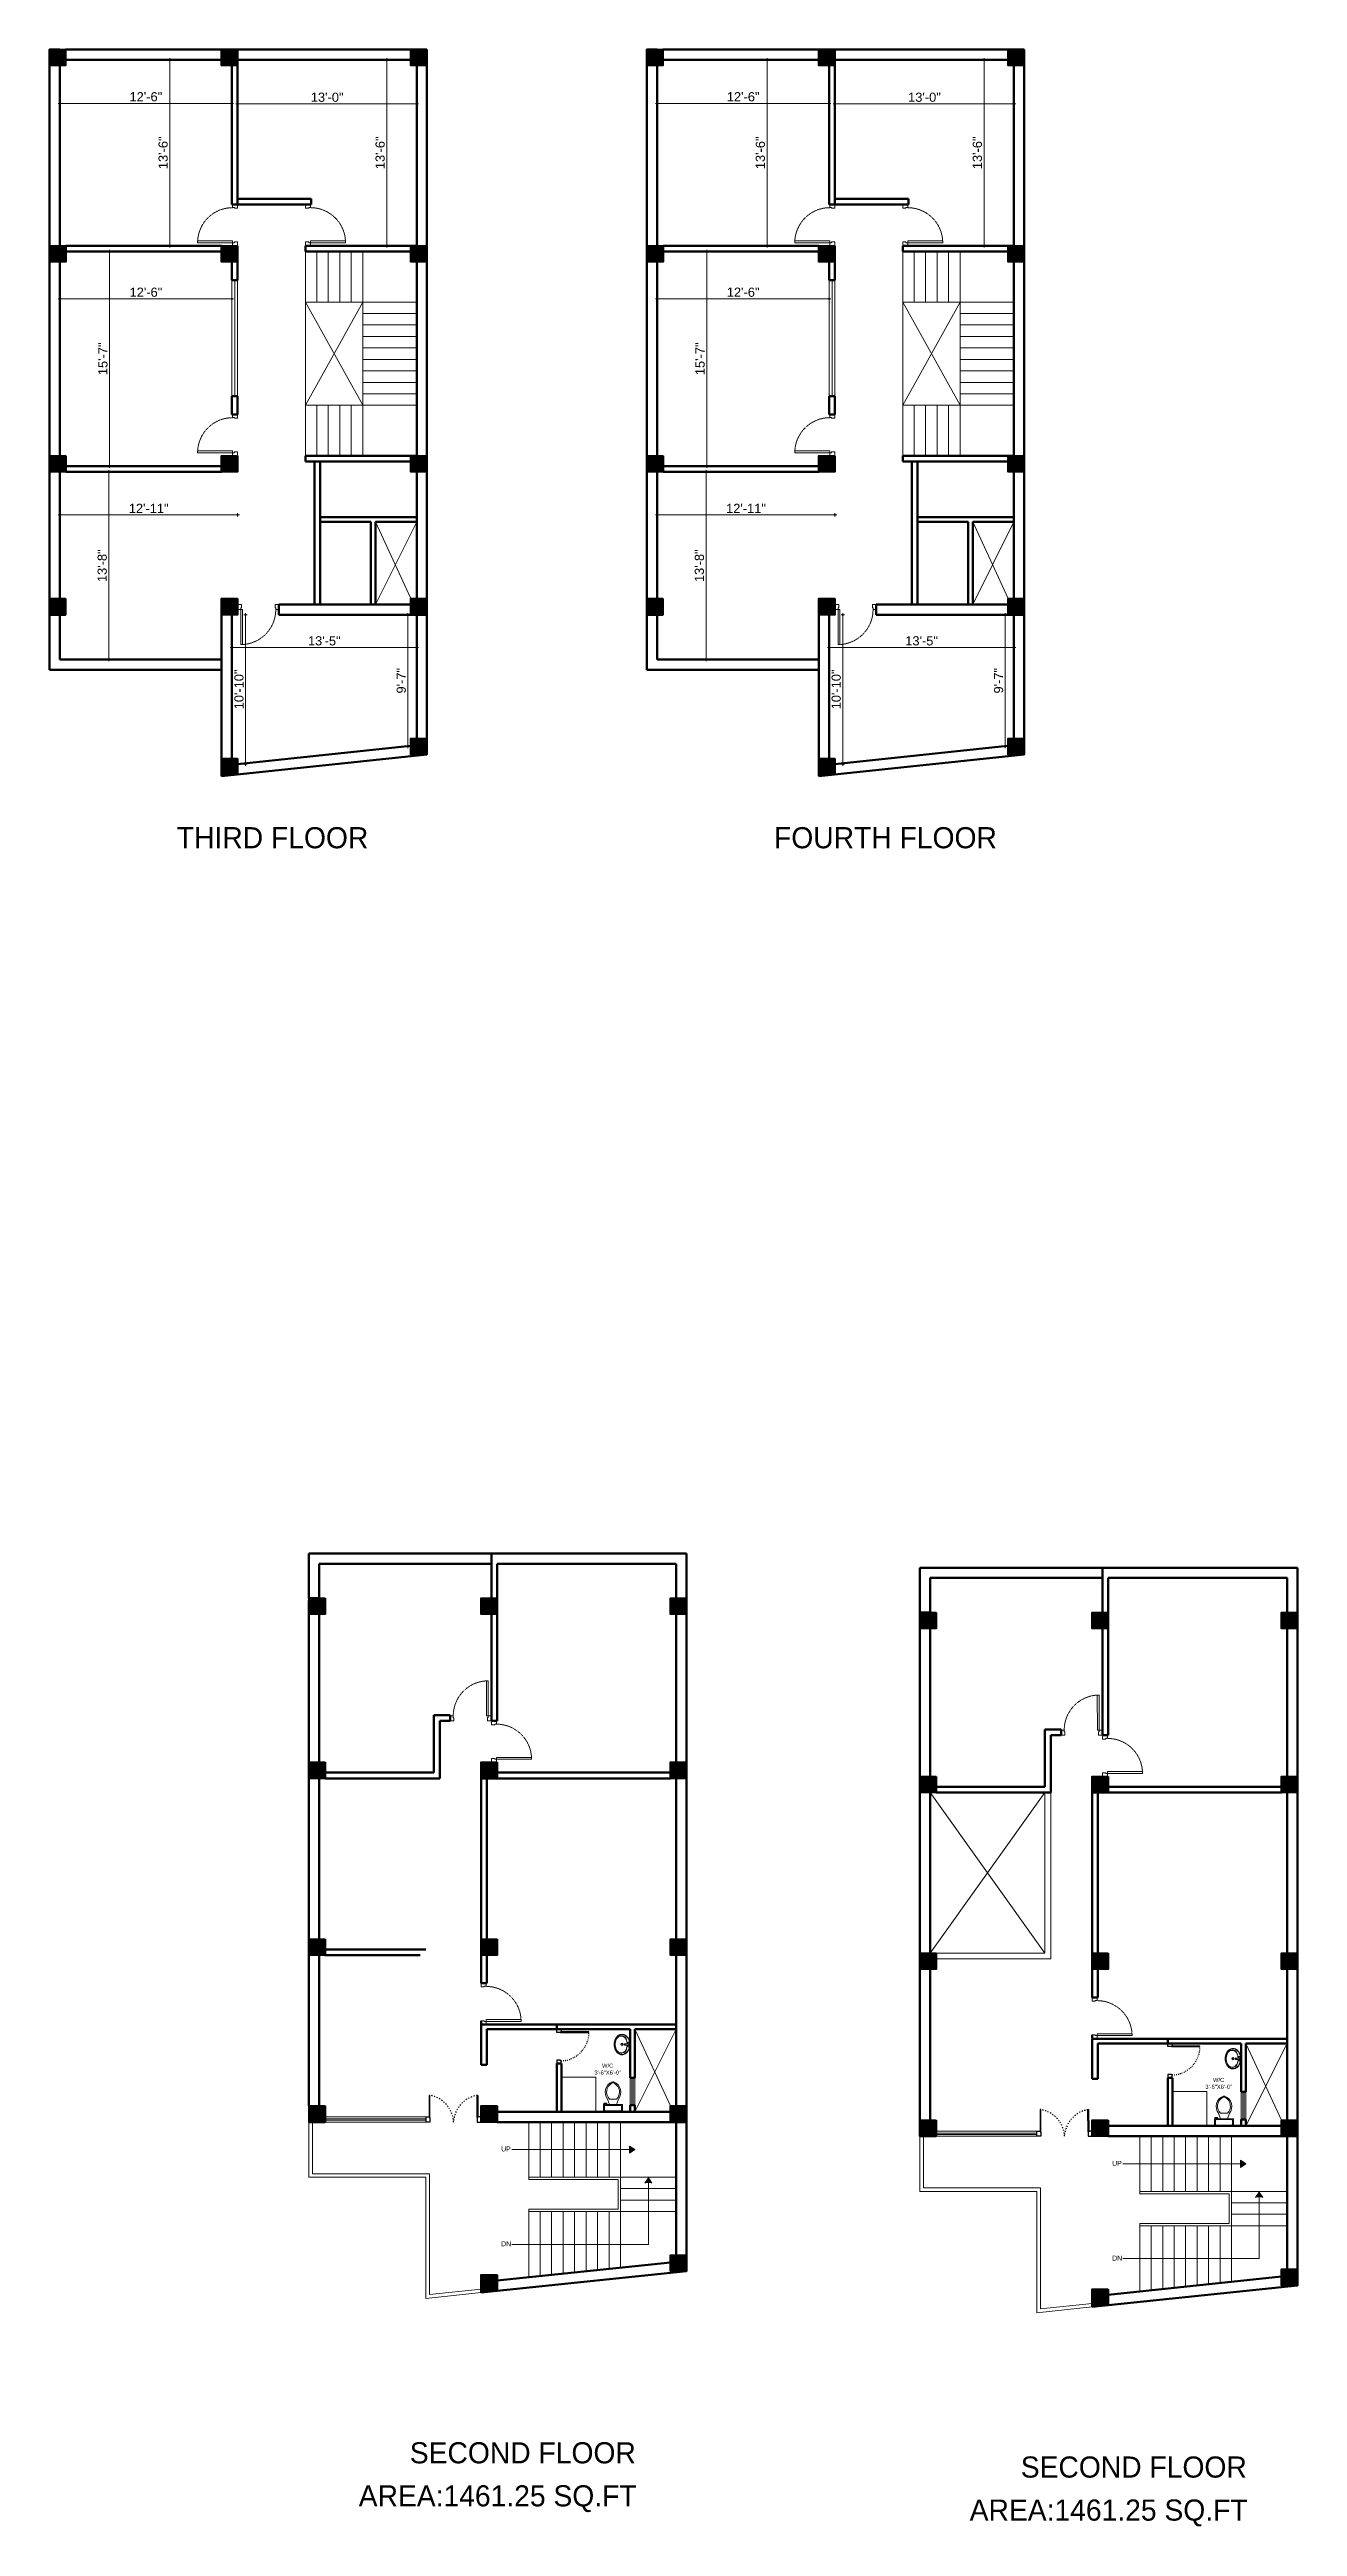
# Model space of a CAD drawing. Header units: inches. Extents: x -71 to 2682309, y -3332 to 801571.
# Drawn here: x 2655498 to 2656586, y 785900 to 788058 of the extents above; entities that cross this region are included whole.
import ezdxf

# ---------------------------------------------------------------- set-up
doc = ezdxf.new("R2010")
doc.units = ezdxf.units.IN
doc.header["$MEASUREMENT"] = 0
doc.header["$PDMODE"] = 99
doc.linetypes.add('ACAD_ISO02W100', pattern=[15, 12, -3])
doc.linetypes.add('ACAD_ISO03W100', pattern=[30, 12, -18])
for name, color, linetype, lineweight in [('1-Wall', 20, 'Continuous', 30), ('CONC. OUTLINE RA', 150, 'Continuous', 40), ('DIM RA', 4, 'Continuous', 15), ('door', 170, 'Continuous', 25), ('DOOR-WIN RA', 3, 'Continuous', 20), ('dw', 104, 'Continuous', 18), ('ELE1 RA', 1, 'Continuous', 30), ('FIXTURES', 23, 'Continuous', 9), ('Furniture', 22, 'Continuous', 13), ('HAT', 253, 'Continuous', 13), ('Hatch', 254, 'Continuous', 9), ('HATCH RA', 8, 'Continuous', 9), ('STAIR PLAN AND ELEV RA', 124, 'Continuous', 20), ('TEXT RA', 254, 'Continuous', 20), ('WALL RA', 42, 'Continuous', 50)]:
    doc.layers.add(name, color=color, linetype=linetype, lineweight=lineweight)
doc.layers.add('HACTH', color=7, linetype='Continuous')
doc.styles.add('DIM 8', font='arial.ttf', dxfattribs={"height": 8})
doc.styles.add('RA 50 new', font='GOTHIC.TTF', dxfattribs={"height": 100})
doc.styles.get("Standard").update_dxf_attribs({"font": 'arial.ttf'})
doc.dimstyles.new('Copy of DIM 8', dxfattribs={"dimtxt": 8, "dimasz": 1, "dimexe": 6, "dimexo": 18, "dimgap": 1.6875, "dimtad": 1, "dimdec": 0, "dimzin": 3, "dimdsep": 46, "dimlunit": 4, "dimtxsty": 'DIM 8', "dimblk": 'dot 2', "dimcen": 0.09375, "dimse1": 1, "dimse2": 1, "dimclrd": 1, "dimclre": 1, "dimclrt": 256, "dimadec": 0, "dimazin": 0, "dimtfac": 0.75, "dimtdec": 0, "dimtix": 1, "dimtmove": 1, "dimatfit": 3, "dimldrblk": 'DOT', "dimfxl": 1, "dimtolj": 1, "dimtzin": 0, "dimlwd": 9, "dimlwe": 9, "dimarcsym": 0})

msp = doc.modelspace()

# ---------------------------------------------------------------- texts
at = {"layer": 'TEXT RA'}
for s, p in [('UP', (2655891.9, 786226.7)), ('UP', (2656424.4, 786214.2)), ('DN', (2655891.9, 786144.1)), ('DN', (2656424.4, 786131.6))]:
    msp.add_text(s, height=4.31, dxfattribs=at).set_placement(p)
at = {"layer": 'TEXT RA', "char_height": 18.41, "attachment_point": 1, "style": 'RA 50 new'}
for s, width, insert in [('THIRD FLOOR ', 347.778, (2655609.3, 787380.7)), ('FOURTH FLOOR ', 347.778, (2656129.7, 787380.7)), ('SECOND FLOOR ', 347.778, (2655812.3, 785973.3)), ('SECOND FLOOR ', 347.778, (2656344.7, 785960.9)), ('AREA:1461.25 SQ.FT ', 372.503, (2655767.8, 785935.8)), ('AREA:1461.25 SQ.FT ', 372.503, (2656300.2, 785923.4))]:
    msp.add_mtext_dynamic_manual_height_columns(s, width=width, gutter_width=0.523, heights=[0], dxfattribs=dict(at, insert=insert))
at = {"layer": 'TEXT RA', "char_height": 3.584, "attachment_point": 1}
for insert in [(2655968.7, 786303.2), (2656501.1, 786290.8)]:
    msp.add_mtext_dynamic_manual_height_columns('\\pi11.16678;W/C \\P\\pi4.48614;3\'-6"X6\'-0"', width=31.807, gutter_width=17.9, heights=[0], dxfattribs=dict(at, insert=insert))

# ---------------------------------------------------------------- blocks, each defined once
blk = doc.blocks.new('COLUMN')
at = {"layer": 'HACTH', "lineweight": 30, "transparency": 33554541}
h = blk.add_hatch(color=256, dxfattribs=at)
h.dxf.hatch_style = 1
h.paths.add_polyline_path([(2659104.2, 784576.4), (2659090.2, 784576.4), (2659090.2, 784562.4), (2659104.2, 784562.4)])
at = {"layer": 'CONC. OUTLINE RA'}
blk.add_lwpolyline([(2659090.2, 784576.4), (2659104.2, 784576.4), (2659104.2, 784562.4), (2659090.2, 784562.4)], close=True, dxfattribs=at)
blk = doc.blocks.new('A$C4D517B0C')
at = {"layer": 'Furniture'}
for points in [[(-4.3, 4.4), (-2.7, 4.4), (-2.7, 34.9), (-4.3, 34.9)], [(-36, 4), (-35.6, 4), (-35.6, 4.4), (-33.3, 4.4), (-33.3, 2.8), (-32.7, 2.8), (-32.7, 0), (-35.6, 0), (-35.6, 0.4), (-36, 0.4)], [(-3.3, 2.8), (-2.7, 2.8), (-2.7, 4.4), (-0.4, 4.4), (-0.4, 4), (0, 4), (0, 0.4), (-0.4, 0.4), (-0.4, 0), (-3.3, 0)]]:
    blk.add_lwpolyline(points, close=True, dxfattribs=at)
at = {"layer": 'Hatch', "linetype": 'ACAD_ISO03W100', "ltscale": 0.001}
blk.add_arc((-2.7, 4.4), 30.5, 92.9881, 180, dxfattribs=at)
blk = doc.blocks.new('dot1')
at = {"layer": 'Hatch'}
h = blk.add_hatch(color=256, dxfattribs=at)
edge = h.paths.add_edge_path()
edge.add_arc((0, 0), 1, 0, 360)
for p, q in [((3, 0), (-3, 0)), ((0, 3), (0, -3))]:
    blk.add_line(p, q, dxfattribs=at)
blk.add_circle((0, 0), 1, dxfattribs=at)
blk = doc.blocks.new('dot 2')
at = {"layer": 'Hatch', "xscale": 0.5, "yscale": 0.5, "zscale": 0.5}
blk.add_blockref('dot1', (0, 0), dxfattribs=at)
blk = doc.blocks.new('*D15')
at = {"layer": 'Defpoints', "color": 0, "transparency": 16777216}
for p in [(2655507.4, 788044.3), (2655657.3, 788044.3), (2655507.4, 788011.3)]:
    blk.add_point(p, dxfattribs=at)
at = {"layer": 'HATCH RA', "color": 1, "lineweight": 9, "transparency": 16777216}
blk.add_line((2655656.3, 788011.3), (2655508.4, 788011.3), dxfattribs=at)
at = {"layer": 'HATCH RA', "color": 1, "lineweight": 9, "transparency": 16777216, "rotation": 180}
blk.add_blockref('dot 2', (2655507.4, 788011.3), dxfattribs=at)
at = {"layer": 'HATCH RA', "color": 1, "lineweight": 9, "transparency": 16777216}
blk.add_blockref('dot 2', (2655657.3, 788011.3), dxfattribs=at)
at = {"layer": 'HATCH RA', "transparency": 16777216, "insert": (2655582.3, 788017.1), "char_height": 8, "attachment_point": 5, "style": 'DIM 8'}
blk.add_mtext('\\A1;12\'-6"', dxfattribs=at)
blk = doc.blocks.new('_Dot')
at = {"color": 0, "linetype": 'ByBlock', "lineweight": -2}
blk.add_line((-0.5, 0), (-1, 0), dxfattribs=at)
at = {"color": 0, "linetype": 'ByBlock', "const_width": 0.5}
blk.add_lwpolyline([(-0.25, 0, 1), (0.25, 0, 1)], format="xyb", close=True, dxfattribs=at)
blk = doc.blocks.new('*D16')
at = {"layer": 'Defpoints', "color": 0, "transparency": 16777216}
for p in [(2655648.3, 788049.3), (2655603.2, 787887.3), (2655648.3, 787887.3)]:
    blk.add_point(p, dxfattribs=at)
at = {"layer": 'HATCH RA', "color": 1, "lineweight": 9, "transparency": 16777216}
blk.add_line((2655603.2, 788048.3), (2655603.2, 787888.3), dxfattribs=at)
for p, rotation in [((2655603.2, 788049.3), 90), ((2655603.2, 787887.3), 270)]:
    blk.add_blockref('dot 2', p, dxfattribs=dict(at, rotation=rotation))
at = {"layer": 'HATCH RA', "transparency": 16777216, "insert": (2655597.4, 787968.3), "char_height": 8, "attachment_point": 5, "rotation": 90, "style": 'DIM 8'}
blk.add_mtext('\\A1;13\'-6"', dxfattribs=at)
blk = doc.blocks.new('*D17')
at = {"layer": 'Defpoints', "color": 0, "transparency": 16777216}
for p in [(2655662.3, 788044.3), (2655818.3, 788044.3), (2655662.3, 788010.9)]:
    blk.add_point(p, dxfattribs=at)
at = {"layer": 'HATCH RA', "color": 1, "lineweight": 9, "transparency": 16777216}
blk.add_line((2655817.3, 788010.9), (2655663.3, 788010.9), dxfattribs=at)
at = {"layer": 'HATCH RA', "color": 1, "lineweight": 9, "transparency": 16777216, "rotation": 180}
blk.add_blockref('dot 2', (2655662.3, 788010.9), dxfattribs=at)
at = {"layer": 'HATCH RA', "color": 1, "lineweight": 9, "transparency": 16777216}
blk.add_blockref('dot 2', (2655818.3, 788010.9), dxfattribs=at)
at = {"layer": 'HATCH RA', "transparency": 16777216, "insert": (2655740.3, 788016.7), "char_height": 8, "attachment_point": 5, "style": 'DIM 8'}
blk.add_mtext('\\A1;13\'-0"', dxfattribs=at)
blk = doc.blocks.new('*D18')
at = {"layer": 'Defpoints', "color": 0, "transparency": 16777216}
for p in [(2655813.3, 788049.3), (2655792.3, 787887.3), (2655813.3, 787887.3)]:
    blk.add_point(p, dxfattribs=at)
at = {"layer": 'HATCH RA', "color": 1, "lineweight": 9, "transparency": 16777216}
blk.add_line((2655792.3, 788048.3), (2655792.3, 787888.3), dxfattribs=at)
for p, rotation in [((2655792.3, 788049.3), 90), ((2655792.3, 787887.3), 270)]:
    blk.add_blockref('dot 2', p, dxfattribs=dict(at, rotation=rotation))
at = {"layer": 'HATCH RA', "transparency": 16777216, "insert": (2655786.5, 787968.3), "char_height": 8, "attachment_point": 5, "rotation": 90, "style": 'DIM 8'}
blk.add_mtext('\\A1;13\'-6"', dxfattribs=at)
blk = doc.blocks.new('*D20')
at = {"layer": 'Defpoints', "color": 0, "transparency": 16777216}
for p in [(2655512.6, 787882.3), (2655512.7, 787695.3), (2655550.6, 787695.3)]:
    blk.add_point(p, dxfattribs=at)
at = {"layer": 'HATCH RA', "color": 1, "lineweight": 9, "transparency": 16777216}
blk.add_line((2655550.6, 787881.3), (2655550.6, 787696.3), dxfattribs=at)
for p, rotation in [((2655550.6, 787882.3), 90), ((2655550.6, 787695.3), 270)]:
    blk.add_blockref('dot 2', p, dxfattribs=dict(at, rotation=rotation))
at = {"layer": 'HATCH RA', "transparency": 16777216, "insert": (2655544.9, 787788.8), "char_height": 8, "attachment_point": 5, "rotation": 90, "style": 'DIM 8'}
blk.add_mtext('\\A1;15\'-7"', dxfattribs=at)
blk = doc.blocks.new('*D21')
at = {"layer": 'Defpoints', "color": 0, "transparency": 16777216}
for p in [(2655507.4, 787690.3), (2655662.3, 787690.3), (2655507.4, 787652.8)]:
    blk.add_point(p, dxfattribs=at)
at = {"layer": 'HATCH RA', "color": 1, "lineweight": 9, "transparency": 16777216}
blk.add_line((2655661.3, 787652.8), (2655508.4, 787652.8), dxfattribs=at)
at = {"layer": 'HATCH RA', "color": 1, "lineweight": 9, "transparency": 16777216, "rotation": 180}
blk.add_blockref('dot 2', (2655507.4, 787652.8), dxfattribs=at)
at = {"layer": 'HATCH RA', "color": 1, "lineweight": 9, "transparency": 16777216}
blk.add_blockref('dot 2', (2655662.3, 787652.8), dxfattribs=at)
at = {"layer": 'HATCH RA', "transparency": 16777216, "insert": (2655584.8, 787658.5), "char_height": 8, "attachment_point": 5, "style": 'DIM 8'}
blk.add_mtext('\\A1;12\'-11"', dxfattribs=at)
blk = doc.blocks.new('*D22')
at = {"layer": 'Defpoints', "color": 0, "transparency": 16777216}
for p in [(2655512.7, 787690.3), (2655512.7, 787526.8), (2655550.1, 787526.8)]:
    blk.add_point(p, dxfattribs=at)
at = {"layer": 'HATCH RA', "color": 1, "lineweight": 9, "transparency": 16777216}
blk.add_line((2655550.1, 787689.3), (2655550.1, 787527.8), dxfattribs=at)
for p, rotation in [((2655550.1, 787690.3), 90), ((2655550.1, 787526.8), 270)]:
    blk.add_blockref('dot 2', p, dxfattribs=dict(at, rotation=rotation))
at = {"layer": 'HATCH RA', "transparency": 16777216, "insert": (2655544.3, 787608.5), "char_height": 8, "attachment_point": 5, "rotation": 90, "style": 'DIM 8'}
blk.add_mtext('\\A1;13\'-8"', dxfattribs=at)
blk = doc.blocks.new('*D23')
at = {"layer": 'Defpoints', "color": 0, "transparency": 16777216}
for p in [(2655657.3, 787565.8), (2655818.3, 787565.8), (2655818.3, 787537.2)]:
    blk.add_point(p, dxfattribs=at)
at = {"layer": 'HATCH RA', "color": 1, "lineweight": 9, "transparency": 16777216}
blk.add_line((2655658.3, 787537.2), (2655817.3, 787537.2), dxfattribs=at)
at = {"layer": 'HATCH RA', "color": 1, "lineweight": 9, "transparency": 16777216, "rotation": 180}
blk.add_blockref('dot 2', (2655657.3, 787537.2), dxfattribs=at)
at = {"layer": 'HATCH RA', "color": 1, "lineweight": 9, "transparency": 16777216}
blk.add_blockref('dot 2', (2655818.3, 787537.2), dxfattribs=at)
at = {"layer": 'HATCH RA', "transparency": 16777216, "insert": (2655737.8, 787543), "char_height": 8, "attachment_point": 5, "style": 'DIM 8'}
blk.add_mtext('\\A1;13\'-5"', dxfattribs=at)
blk = doc.blocks.new('*D24')
at = {"layer": 'Defpoints', "color": 0, "transparency": 16777216}
for p in [(2655813.3, 787565.8), (2655810.7, 787450.9), (2655813.3, 787450.9)]:
    blk.add_point(p, dxfattribs=at)
at = {"layer": 'HATCH RA', "color": 1, "lineweight": 9, "transparency": 16777216}
blk.add_line((2655810.7, 787564.8), (2655810.7, 787451.9), dxfattribs=at)
for p, rotation in [((2655810.7, 787565.8), 90), ((2655810.7, 787450.9), 270)]:
    blk.add_blockref('dot 2', p, dxfattribs=dict(at, rotation=rotation))
at = {"layer": 'HATCH RA', "transparency": 16777216, "insert": (2655804.9, 787508.3), "char_height": 8, "attachment_point": 5, "rotation": 90, "style": 'DIM 8'}
blk.add_mtext('\\A1;9\'-7"', dxfattribs=at)
blk = doc.blocks.new('*D25')
at = {"layer": 'Defpoints', "color": 0, "transparency": 16777216}
for p in [(2655657.3, 787565.8), (2655662.3, 787435.6), (2655669.2, 787435.6)]:
    blk.add_point(p, dxfattribs=at)
at = {"layer": 'HATCH RA', "color": 1, "lineweight": 9, "transparency": 16777216}
blk.add_line((2655669.2, 787564.8), (2655669.2, 787436.6), dxfattribs=at)
for p, rotation in [((2655669.2, 787565.8), 90), ((2655669.2, 787435.6), 270)]:
    blk.add_blockref('dot 2', p, dxfattribs=dict(at, rotation=rotation))
at = {"layer": 'HATCH RA', "transparency": 16777216, "insert": (2655663.5, 787500.7), "char_height": 8, "attachment_point": 5, "rotation": 90, "style": 'DIM 8'}
blk.add_mtext('\\A1;10\'-10"', dxfattribs=at)
blk = doc.blocks.new('*D26')
at = {"layer": 'Defpoints', "color": 0, "transparency": 16777216}
for p in [(2656027.8, 788044.3), (2656177.8, 788044.3), (2656027.8, 788011.3)]:
    blk.add_point(p, dxfattribs=at)
at = {"layer": 'HATCH RA', "color": 1, "lineweight": 9, "transparency": 16777216}
blk.add_line((2656176.8, 788011.3), (2656028.8, 788011.3), dxfattribs=at)
at = {"layer": 'HATCH RA', "color": 1, "lineweight": 9, "transparency": 16777216, "rotation": 180}
blk.add_blockref('dot 2', (2656027.8, 788011.3), dxfattribs=at)
at = {"layer": 'HATCH RA', "color": 1, "lineweight": 9, "transparency": 16777216}
blk.add_blockref('dot 2', (2656177.8, 788011.3), dxfattribs=at)
at = {"layer": 'HATCH RA', "transparency": 16777216, "insert": (2656102.8, 788017.1), "char_height": 8, "attachment_point": 5, "style": 'DIM 8'}
blk.add_mtext('\\A1;12\'-6"', dxfattribs=at)
blk = doc.blocks.new('*D27')
at = {"layer": 'Defpoints', "color": 0, "transparency": 16777216}
for p in [(2656168.8, 788049.3), (2656123.6, 787887.3), (2656168.8, 787887.3)]:
    blk.add_point(p, dxfattribs=at)
at = {"layer": 'HATCH RA', "color": 1, "lineweight": 9, "transparency": 16777216}
blk.add_line((2656123.6, 788048.3), (2656123.6, 787888.3), dxfattribs=at)
for p, rotation in [((2656123.6, 788049.3), 90), ((2656123.6, 787887.3), 270)]:
    blk.add_blockref('dot 2', p, dxfattribs=dict(at, rotation=rotation))
at = {"layer": 'HATCH RA', "transparency": 16777216, "insert": (2656117.8, 787968.3), "char_height": 8, "attachment_point": 5, "rotation": 90, "style": 'DIM 8'}
blk.add_mtext('\\A1;13\'-6"', dxfattribs=at)
blk = doc.blocks.new('*D28')
at = {"layer": 'Defpoints', "color": 0, "transparency": 16777216}
for p in [(2656182.8, 788044.3), (2656338.8, 788044.3), (2656182.8, 788010.9)]:
    blk.add_point(p, dxfattribs=at)
at = {"layer": 'HATCH RA', "color": 1, "lineweight": 9, "transparency": 16777216}
blk.add_line((2656337.8, 788010.9), (2656183.8, 788010.9), dxfattribs=at)
at = {"layer": 'HATCH RA', "color": 1, "lineweight": 9, "transparency": 16777216, "rotation": 180}
blk.add_blockref('dot 2', (2656182.8, 788010.9), dxfattribs=at)
at = {"layer": 'HATCH RA', "color": 1, "lineweight": 9, "transparency": 16777216}
blk.add_blockref('dot 2', (2656338.8, 788010.9), dxfattribs=at)
at = {"layer": 'HATCH RA', "transparency": 16777216, "insert": (2656260.8, 788016.7), "char_height": 8, "attachment_point": 5, "style": 'DIM 8'}
blk.add_mtext('\\A1;13\'-0"', dxfattribs=at)
blk = doc.blocks.new('*D29')
at = {"layer": 'Defpoints', "color": 0, "transparency": 16777216}
for p in [(2656333.8, 788049.3), (2656312.7, 787887.3), (2656333.8, 787887.3)]:
    blk.add_point(p, dxfattribs=at)
at = {"layer": 'HATCH RA', "color": 1, "lineweight": 9, "transparency": 16777216}
blk.add_line((2656312.7, 788048.3), (2656312.7, 787888.3), dxfattribs=at)
for p, rotation in [((2656312.7, 788049.3), 90), ((2656312.7, 787887.3), 270)]:
    blk.add_blockref('dot 2', p, dxfattribs=dict(at, rotation=rotation))
at = {"layer": 'HATCH RA', "transparency": 16777216, "insert": (2656306.9, 787968.3), "char_height": 8, "attachment_point": 5, "rotation": 90, "style": 'DIM 8'}
blk.add_mtext('\\A1;13\'-6"', dxfattribs=at)
blk = doc.blocks.new('*D31')
at = {"layer": 'Defpoints', "color": 0, "transparency": 16777216}
for p in [(2656033, 787882.3), (2656033.2, 787695.3), (2656071.1, 787695.3)]:
    blk.add_point(p, dxfattribs=at)
at = {"layer": 'HATCH RA', "color": 1, "lineweight": 9, "transparency": 16777216}
blk.add_line((2656071.1, 787881.3), (2656071.1, 787696.3), dxfattribs=at)
for p, rotation in [((2656071.1, 787882.3), 90), ((2656071.1, 787695.3), 270)]:
    blk.add_blockref('dot 2', p, dxfattribs=dict(at, rotation=rotation))
at = {"layer": 'HATCH RA', "transparency": 16777216, "insert": (2656065.3, 787788.8), "char_height": 8, "attachment_point": 5, "rotation": 90, "style": 'DIM 8'}
blk.add_mtext('\\A1;15\'-7"', dxfattribs=at)
blk = doc.blocks.new('*D32')
at = {"layer": 'Defpoints', "color": 0, "transparency": 16777216}
for p in [(2656027.8, 787690.3), (2656182.8, 787690.3), (2656027.8, 787652.8)]:
    blk.add_point(p, dxfattribs=at)
at = {"layer": 'HATCH RA', "color": 1, "lineweight": 9, "transparency": 16777216}
blk.add_line((2656181.8, 787652.8), (2656028.8, 787652.8), dxfattribs=at)
at = {"layer": 'HATCH RA', "color": 1, "lineweight": 9, "transparency": 16777216, "rotation": 180}
blk.add_blockref('dot 2', (2656027.8, 787652.8), dxfattribs=at)
at = {"layer": 'HATCH RA', "color": 1, "lineweight": 9, "transparency": 16777216}
blk.add_blockref('dot 2', (2656182.8, 787652.8), dxfattribs=at)
at = {"layer": 'HATCH RA', "transparency": 16777216, "insert": (2656105.3, 787658.5), "char_height": 8, "attachment_point": 5, "style": 'DIM 8'}
blk.add_mtext('\\A1;12\'-11"', dxfattribs=at)
blk = doc.blocks.new('*D33')
at = {"layer": 'Defpoints', "color": 0, "transparency": 16777216}
for p in [(2656033.2, 787690.3), (2656033.2, 787526.8), (2656070.5, 787526.8)]:
    blk.add_point(p, dxfattribs=at)
at = {"layer": 'HATCH RA', "color": 1, "lineweight": 9, "transparency": 16777216}
blk.add_line((2656070.5, 787689.3), (2656070.5, 787527.8), dxfattribs=at)
for p, rotation in [((2656070.5, 787690.3), 90), ((2656070.5, 787526.8), 270)]:
    blk.add_blockref('dot 2', p, dxfattribs=dict(at, rotation=rotation))
at = {"layer": 'HATCH RA', "transparency": 16777216, "insert": (2656064.7, 787608.5), "char_height": 8, "attachment_point": 5, "rotation": 90, "style": 'DIM 8'}
blk.add_mtext('\\A1;13\'-8"', dxfattribs=at)
blk = doc.blocks.new('*D34')
at = {"layer": 'Defpoints', "color": 0, "transparency": 16777216}
for p in [(2656177.8, 787565.8), (2656338.8, 787565.8), (2656338.8, 787537.2)]:
    blk.add_point(p, dxfattribs=at)
at = {"layer": 'HATCH RA', "color": 1, "lineweight": 9, "transparency": 16777216}
blk.add_line((2656178.8, 787537.2), (2656337.8, 787537.2), dxfattribs=at)
at = {"layer": 'HATCH RA', "color": 1, "lineweight": 9, "transparency": 16777216, "rotation": 180}
blk.add_blockref('dot 2', (2656177.8, 787537.2), dxfattribs=at)
at = {"layer": 'HATCH RA', "color": 1, "lineweight": 9, "transparency": 16777216}
blk.add_blockref('dot 2', (2656338.8, 787537.2), dxfattribs=at)
at = {"layer": 'HATCH RA', "transparency": 16777216, "insert": (2656258.3, 787543), "char_height": 8, "attachment_point": 5, "style": 'DIM 8'}
blk.add_mtext('\\A1;13\'-5"', dxfattribs=at)
blk = doc.blocks.new('*D35')
at = {"layer": 'Defpoints', "color": 0, "transparency": 16777216}
for p in [(2656333.8, 787565.8), (2656331.2, 787450.9), (2656333.8, 787450.9)]:
    blk.add_point(p, dxfattribs=at)
at = {"layer": 'HATCH RA', "color": 1, "lineweight": 9, "transparency": 16777216}
blk.add_line((2656331.2, 787564.8), (2656331.2, 787451.9), dxfattribs=at)
for p, rotation in [((2656331.2, 787565.8), 90), ((2656331.2, 787450.9), 270)]:
    blk.add_blockref('dot 2', p, dxfattribs=dict(at, rotation=rotation))
at = {"layer": 'HATCH RA', "transparency": 16777216, "insert": (2656325.4, 787508.3), "char_height": 8, "attachment_point": 5, "rotation": 90, "style": 'DIM 8'}
blk.add_mtext('\\A1;9\'-7"', dxfattribs=at)
blk = doc.blocks.new('*D36')
at = {"layer": 'Defpoints', "color": 0, "transparency": 16777216}
for p in [(2656177.8, 787565.8), (2656182.8, 787435.6), (2656189.7, 787435.6)]:
    blk.add_point(p, dxfattribs=at)
at = {"layer": 'HATCH RA', "color": 1, "lineweight": 9, "transparency": 16777216}
blk.add_line((2656189.7, 787564.8), (2656189.7, 787436.6), dxfattribs=at)
for p, rotation in [((2656189.7, 787565.8), 90), ((2656189.7, 787435.6), 270)]:
    blk.add_blockref('dot 2', p, dxfattribs=dict(at, rotation=rotation))
at = {"layer": 'HATCH RA', "transparency": 16777216, "insert": (2656183.9, 787500.7), "char_height": 8, "attachment_point": 5, "rotation": 90, "style": 'DIM 8'}
blk.add_mtext('\\A1;10\'-10"', dxfattribs=at)
blk = doc.blocks.new('asdadas')
at = {"layer": 'door'}
for points in [[(-15507.3, 29030.6), (-15507.3, 29047.4), (-15507.8, 29047.4), (-15507.8, 29031.1)], [(-15471.3, 29030.6), (-15471.4, 29047.4), (-15470.9, 29047.4), (-15470.8, 29031.1)]]:
    blk.add_lwpolyline(points, dxfattribs=at)
for points in [[(-15510.3, 29027.1), (-15510.3, 29031.1), (-15507.8, 29031.1), (-15507.8, 29030.6), (-15507.3, 29030.6), (-15507.3, 29027.1)], [(-15468.3, 29027.1), (-15468.3, 29031.1), (-15470.8, 29031.1), (-15470.8, 29030.6), (-15471.3, 29030.6), (-15471.3, 29027.1)]]:
    blk.add_lwpolyline(points, close=True, dxfattribs=at)
at = {"layer": 'door', "linetype": 'ACAD_ISO03W100', "ltscale": 0.07}
for centre, start, end in [((-15511.1, 29026), 2.8678, 80.0616), ((-15467.6, 29026), 99.9384, 177.1322)]:
    blk.add_arc(centre, 21.8, start, end, dxfattribs=at)
blk = doc.blocks.new('d3')
at = {"layer": 'door'}
for p, q in [((2650907.8, 787542.3), (2650907.2, 787542.3)), ((2650907.2, 787542.3), (2650907.2, 787513.2)), ((2650907.8, 787512.6), (2650907.8, 787542.3)), ((2650904.4, 787508.6), (2650904.4, 787513.2)), ((2650904.4, 787513.2), (2650907.2, 787513.2)), ((2650907.2, 787513.2), (2650907.2, 787512.6)), ((2650907.2, 787512.6), (2650907.8, 787512.6)), ((2650907.8, 787512.6), (2650907.8, 787508.6)), ((2650937.5, 787512.6), (2650937, 787512.6)), ((2650937, 787512.6), (2650937, 787508.6)), ((2650940.4, 787513.2), (2650937.5, 787513.2)), ((2650937.5, 787513.2), (2650937.5, 787512.6)), ((2650940.4, 787508.6), (2650940.4, 787513.2)), ((2650907.8, 787508.6), (2650904.4, 787508.6)), ((2650937, 787508.6), (2650940.4, 787508.6))]:
    blk.add_line(p, q, dxfattribs=at)
at = {"layer": 'door', "linetype": 'ACAD_ISO03W100', "ltscale": 0.07}
blk.add_arc((2650907.8, 787512.6), 29.7, 1.1155, 89.9748, dxfattribs=at)
blk = doc.blocks.new('*U10')
at = {"color": 44}
for p, q in [((-0.3, -5.5, -10.4), (-0.4, -2.1, -10.4)), ((-0.4, -5.9, -10.4), (-0.4, -2.1, -10.4)), ((-0.4, -5.9, -10.4), (-0.4, -5.9, -10.4)), ((1, -5.5, -10.4), (1.1, -2.1, -10.4)), ((1.1, -5.9, -10.4), (1.1, -2.1, -10.4)), ((1.1, -5.9, -10.4), (1.1, -5.9, -10.4)), ((1.1, -5.9, -10.4), (1.1, -5.9, -10.4))]:
    blk.add_line(p, q, dxfattribs=at)
for radius in [1.21, 0.908]:
    blk.add_circle((0.4, -9, -10.4), radius, dxfattribs=at)
at = {"color": 161}
for centre, radius, start, end in [((-3.4, -9.6, -10.4), 5.33, 114.8229, 212.0185), ((-3.2, -9.9, -10.4), 5.33, 128.5506, 212.0185), ((4.2, -9.6, -10.4), 5.29, 322.8931, 65.4024), ((3.9, -9.9, -10.4), 5.33, 326.7478, 51.4515)]:
    blk.add_arc(centre, radius, start, end, dxfattribs=at)
at = {"color": 44}
for centre, start, end in [((-1.4, -2.1, -10.4), 87.4406, 256.4803), ((0.4, -2.1, -10.4), 358.289, 181.711), ((0.4, -5.9, -10.4), 180, 0), ((0.4, -5.1, -10.4), 210, 330), ((2.1, -2.1, -10.4), 283.5197, 92.5594)]:
    blk.add_arc(centre, 0.757, start, end, dxfattribs=at)
at = {"color": 130}
blk.add_ellipse((0.4, -9, -10.4), major_axis=(-10.4, 0), ratio=0.772596, dxfattribs=at)
at = {"color": 161}
for start_param, end_param in [(4.785065, 5.326358), (4.09842, 4.639713)]:
    blk.add_ellipse((0.4, -11.4, -10.4), major_axis=(-10.4, 0), ratio=0.772596, start_param=start_param, end_param=end_param, dxfattribs=at)
at = {"color": 44, "extrusion": (0, 0, -1)}
for start_param, end_param in [(4.782638, 4.899232), (4.525546, 4.64214)]:
    blk.add_ellipse((0.4, 5.1, -10.4), major_axis=(-10.4, 0), ratio=0.772596, start_param=start_param, end_param=end_param, dxfattribs=at)
at = {"color": 44}
blk.add_ellipse((0.4, -9.3, -10.4), major_axis=(-10.4, 0), ratio=0.772596, start_param=4.546083, end_param=4.878695, dxfattribs=at)
at = {"color": 5}
blk.add_open_spline([(-10.4, -9, -10.4), (-10.4, -9.2, -10.4), (-10.4, -9.5, -10.4), (-10.3, -10.2, -10.4), (-10.2, -10.6, -10.4), (-9.9, -11.4, -10.4), (-9.8, -11.7, -10.4), (-9.4, -12.5, -10.4), (-9.2, -12.9, -10.4), (-8.6, -13.6, -10.4), (-8.3, -13.9, -10.4), (-7.7, -14.5, -10.4), (-7.3, -14.8, -10.4), (-6.6, -15.4, -10.4), (-6.2, -15.6, -10.4), (-5.3, -16.1, -10.4), (-4.9, -16.3, -10.4), (-3.9, -16.6, -10.4), (-3.4, -16.8, -10.4), (-2.5, -17, -10.4), (-2, -17.1, -10.4), (-0.9, -17.3, -10.4), (-0.4, -17.3, -10.4), (0.6, -17.3, -10.4), (1.1, -17.3, -10.4), (2.1, -17.2, -10.4), (2.7, -17.1, -10.4), (3.7, -16.9, -10.4), (4.1, -16.8, -10.4), (5.1, -16.5, -10.4), (5.5, -16.3, -10.4), (6.4, -15.9, -10.4), (6.8, -15.6, -10.4), (7.6, -15.1, -10.4), (8, -14.8, -10.4), (8.7, -14.2, -10.4), (9, -13.9, -10.4), (9.6, -13.2, -10.4), (9.8, -12.9, -10.4), (10.3, -12.1, -10.4), (10.5, -11.7, -10.4), (10.8, -11, -10.4), (10.9, -10.6, -10.4), (11, -9.8, -10.4), (11.1, -9.3, -10.4), (11.1, -8.5, -10.4), (11, -8.1, -10.4), (10.9, -7.3, -10.4), (10.8, -6.9, -10.4), (10.5, -6.1, -10.4), (10.3, -5.8, -10.4), (9.8, -5, -10.4), (9.6, -4.7, -10.4), (9, -4, -10.4), (8.7, -3.7, -10.4), (8, -3.1, -10.4), (7.6, -2.8, -10.4), (6.8, -2.3, -10.4), (6.4, -2, -10.4), (5.5, -1.6, -10.4), (5, -1.4, -10.4), (4.1, -1.1, -10.4), (3.6, -1, -10.4), (2.6, -0.8, -10.4), (2.1, -0.7, -10.4), (1.1, -0.6, -10.4), (0.6, -0.6, -10.4), (-0.5, -0.6, -10.4), (-1, -0.7, -10.4), (-2, -0.8, -10.4), (-2.5, -0.9, -10.4), (-3.5, -1.1, -10.4), (-4, -1.3, -10.4), (-4.9, -1.7, -10.4), (-5.3, -1.9, -10.4), (-6.2, -2.3, -10.4), (-6.6, -2.6, -10.4), (-7.3, -3.1, -10.4), (-7.7, -3.4, -10.4), (-8.3, -4, -10.4), (-8.6, -4.4, -10.4), (-9.2, -5.1, -10.4), (-9.4, -5.5, -10.4), (-9.8, -6.2, -10.4), (-10, -6.6, -10.4), (-10.2, -7.4, -10.4), (-10.3, -7.8, -10.4), (-10.4, -8.5, -10.4), (-10.4, -8.7, -10.4), (-10.4, -9, -10.4)], degree=3, knots=[0, 0, 0, 0, 0.094207, 0.094207, 0.239418, 0.239418, 0.384628, 0.384628, 0.529839, 0.529839, 0.67505, 0.67505, 0.82026, 0.82026, 0.965471, 0.965471, 1.110681, 1.110681, 1.255892, 1.255892, 1.401103, 1.401103, 1.546313, 1.546313, 1.691524, 1.691524, 1.836735, 1.836735, 1.981945, 1.981945, 2.127156, 2.127156, 2.272367, 2.272367, 2.417577, 2.417577, 2.562788, 2.562788, 2.707999, 2.707999, 2.853209, 2.853209, 2.99842, 2.99842, 3.143631, 3.143631, 3.288841, 3.288841, 3.434052, 3.434052, 3.579262, 3.579262, 3.724473, 3.724473, 3.869684, 3.869684, 4.014894, 4.014894, 4.160105, 4.160105, 4.305316, 4.305316, 4.450526, 4.450526, 4.595737, 4.595737, 4.740948, 4.740948, 4.886158, 4.886158, 5.031369, 5.031369, 5.17658, 5.17658, 5.32179, 5.32179, 5.467001, 5.467001, 5.612212, 5.612212, 5.757422, 5.757422, 5.902633, 5.902633, 6.047843, 6.047843, 6.193054, 6.193054, 6.283185, 6.283185, 6.283185, 6.283185], dxfattribs=at)
at = {"color": 161}
for points, knots in [([(-7.9, -12.5, -10.4), (-7.8, -12.6, -10.4), (-7.7, -12.7, -10.4), (-7.3, -13.2, -10.4), (-7, -13.5, -10.4), (-6.4, -14, -10.4), (-6, -14.3, -10.4), (-5.2, -14.8, -10.4), (-4.8, -15, -10.4), (-3.9, -15.4, -10.4), (-3.4, -15.5, -10.4), (-2.4, -15.8, -10.4), (-1.9, -15.9, -10.4), (-0.9, -16.1, -10.4), (-0.4, -16.1, -10.4), (0.6, -16.1, -10.4), (1.2, -16.1, -10.4), (2.2, -16, -10.4), (2.7, -15.9, -10.4), (3.7, -15.7, -10.4), (4.2, -15.5, -10.4), (5.1, -15.2, -10.4), (5.5, -15, -10.4), (6.3, -14.5, -10.4), (6.7, -14.3, -10.4), (7.5, -13.7, -10.4), (7.8, -13.4, -10.4), (8.2, -13, -10.4), (8.3, -12.9, -10.4), (8.4, -12.8, -10.4)], [6.809687, 6.809687, 6.809687, 6.809687, 6.873941, 6.873941, 7.033467, 7.033467, 7.192993, 7.192993, 7.352519, 7.352519, 7.512044, 7.512044, 7.67157, 7.67157, 7.831096, 7.831096, 7.990622, 7.990622, 8.150148, 8.150148, 8.309673, 8.309673, 8.469199, 8.469199, 8.628725, 8.628725, 8.788251, 8.788251, 8.84358, 8.84358, 8.84358, 8.84358]), ([(-0.4, -3.7, -10.4), (-0.8, -3.7, -10.4), (-1.3, -3.7, -10.4), (-2.2, -3.9, -10.4), (-2.7, -4, -10.4), (-3.7, -4.3, -10.4), (-4.2, -4.4, -10.4), (-5.1, -4.8, -10.4), (-5.5, -5, -10.4), (-6.1, -5.4, -10.4), (-6.3, -5.6, -10.4), (-6.5, -5.7, -10.4)], [4.7867387, 4.7867387, 4.7867387, 4.7867387, 4.9133806, 4.9133806, 5.0672044, 5.0672044, 5.2210282, 5.2210282, 5.3748519, 5.3748519, 5.456533, 5.456533, 5.456533, 5.456533]), ([(7.2, -5.7, -10.4), (7.2, -5.7, -10.4), (7.1, -5.6, -10.4), (6.7, -5.3, -10.4), (6.3, -5.1, -10.4), (5.4, -4.6, -10.4), (4.9, -4.5, -10.4), (4, -4.1, -10.4), (3.5, -4, -10.4), (2.5, -3.8, -10.4), (2, -3.7, -10.4), (1.3, -3.7, -10.4), (1.2, -3.7, -10.4), (1.1, -3.7, -10.4)], [3.9682662, 3.9682662, 3.9682662, 3.9682662, 3.9904379, 3.9904379, 4.1442617, 4.1442617, 4.2980855, 4.2980855, 4.4519092, 4.4519092, 4.605733, 4.605733, 4.6380393, 4.6380393, 4.6380393, 4.6380393])]:
    blk.add_open_spline(points, degree=3, knots=knots, dxfattribs=at)
blk = doc.blocks.new('Toilet - top')
for p, q in [((-10, -8.5), (-8, -8.5)), ((-10, -9.5), (-10, -8.5)), ((-7, -9.5), (-10, -9.5)), ((-8, -8.5), (-8, -8)), ((-7, -8), (-7, -9.5)), ((-4, -8), (-6, -14)), ((4, -14), (-4, -14)), ((4, -8), (6, -14)), ((9.5, -6), (9.5, -2))]:
    blk.add_line(p, q)
blk.add_lwpolyline([(10.5, -8), (10.5, 0), (-10.5, 0), (-10.5, -8)], close=True)
for points in [[(-9.5, -2), (-9.5, -6)], [(8.5, -1), (-8.5, -1)], [(-8.5, -7), (8.5, -7)]]:
    blk.add_lwpolyline(points)
for centre, radius, start, end in [((-8.6, -1.9), 0.884, 81.8699, 188.1301), ((-8.6, -6.1), 0.884, 171.8699, 278.1301), ((3.5, -21.6), 12.2, 141.4691, 247.9714), ((4.2, -21.8), 11.3, 136.3677, 238.9468), ((-3.5, -21.6), 12.2, 292.0284, 38.5307), ((-4.2, -21.8), 11.3, 301.053, 43.6321), ((8.6, -1.9), 0.884, 351.8699, 98.1301), ((8.6, -6.1), 0.884, 261.8699, 8.1301), ((0, -27.9), 4, 245.7318, 294.2682), ((0, -29), 4, 254.8605, 285.1395)]:
    blk.add_arc(centre, radius, start, end)

# ---------------------------------------------------------------- dimensions: what is measured, and where the dimension line sits
at = {"layer": 'HATCH RA'}
for base, p1, p2, picture, middle in [((2655507.4, 788011.3), (2655657.3, 788044.3), (2655507.4, 788044.3), '*D15', (2655582.3, 788017.1)), ((2655662.3, 788010.9), (2655818.3, 788044.3), (2655662.3, 788044.3), '*D17', (2655740.3, 788016.7)), ((2656027.8, 788011.3), (2656177.8, 788044.3), (2656027.8, 788044.3), '*D26', (2656102.8, 788017.1)), ((2656182.8, 788010.9), (2656338.8, 788044.3), (2656182.8, 788044.3), '*D28', (2656260.8, 788016.7)), ((2655507.4, 787652.8), (2655662.3, 787690.3), (2655507.4, 787690.3), '*D21', (2655584.8, 787658.5)), ((2656027.8, 787652.8), (2656182.8, 787690.3), (2656027.8, 787690.3), '*D32', (2656105.3, 787658.5)), ((2655818.3, 787537.2), (2655657.3, 787565.8), (2655818.3, 787565.8), '*D23', (2655737.8, 787543)), ((2656338.8, 787537.2), (2656177.8, 787565.8), (2656338.8, 787565.8), '*D34', (2656258.3, 787543))]:
    dim = msp.add_linear_dim(base=base, p1=p1, p2=p2, dimstyle='Copy of DIM 8', dxfattribs=at)
    dim.commit()
    dim.dimension.update_dxf_attribs({"geometry": picture, "text_midpoint": middle})
for base, p1, p2, picture, middle in [((2655603.2, 787887.3), (2655648.3, 788049.3), (2655648.3, 787887.3), '*D16', (2655597.4, 787968.3)), ((2655792.3, 787887.3), (2655813.3, 788049.3), (2655813.3, 787887.3), '*D18', (2655786.5, 787968.3)), ((2656123.6, 787887.3), (2656168.8, 788049.3), (2656168.8, 787887.3), '*D27', (2656117.8, 787968.3)), ((2656312.7, 787887.3), (2656333.8, 788049.3), (2656333.8, 787887.3), '*D29', (2656306.9, 787968.3)), ((2655550.6, 787695.3), (2655512.6, 787882.3), (2655512.7, 787695.3), '*D20', (2655544.9, 787788.8)), ((2656071.1, 787695.3), (2656033, 787882.3), (2656033.2, 787695.3), '*D31', (2656065.3, 787788.8)), ((2655550.0620131, 787526.7679547), (2655512.7238711, 787690.2679547), (2655512.7238711, 787526.7679547), '*D22', (2655544.2872007, 787608.5179547)), ((2656070.5102606, 787526.7679547), (2656033.1721185, 787690.2679547), (2656033.1721185, 787526.7679547), '*D33', (2656064.7354482, 787608.5179547)), ((2655669.2, 787435.6), (2655657.3, 787565.8), (2655662.3, 787435.6), '*D25', (2655663.5, 787500.7)), ((2655810.7, 787450.9), (2655813.3, 787565.8), (2655813.3, 787450.9), '*D24', (2655804.9, 787508.3)), ((2656189.7, 787435.6), (2656177.8, 787565.8), (2656182.8, 787435.6), '*D36', (2656183.9, 787500.7)), ((2656331.2, 787450.9), (2656333.8, 787565.8), (2656333.8, 787450.9), '*D35', (2656325.4, 787508.3))]:
    dim = msp.add_linear_dim(base=base, p1=p1, p2=p2, angle=90, dimstyle='Copy of DIM 8', dxfattribs=at)
    dim.commit()
    dim.dimension.update_dxf_attribs({"geometry": picture, "text_midpoint": middle})
for base, p1, p2 in [((2655657.3, 787841.1), (2655507.4, 787873.3), (2655657.3, 787873.3)), ((2656177.8, 787841.1), (2656027.8, 787873.3), (2656177.8, 787873.3))]:
    msp.add_linear_dim(base=base, p1=p1, p2=p2, dimstyle='Copy of DIM 8', dxfattribs=at).render()

# ---------------------------------------------------------------- hatches: boundary and pattern name
at = {"layer": 'HATCH RA', "transparency": 33554687}
h = msp.add_hatch(color=256, dxfattribs=at)
h.dxf.hatch_style = 1
h.paths.add_polyline_path([(2656008.3, 786228.3), (2656003.7, 786225.2), (2656003.7, 786228.3), (2656003.7, 786231.4)])
h = msp.add_hatch(color=256, dxfattribs=at)
h.dxf.hatch_style = 1
h.paths.add_polyline_path([(2656008.3, 786228.3), (2656003.7, 786231.4), (2656003.7, 786228.3), (2656003.7, 786225.2)])
h = msp.add_hatch(color=256, dxfattribs=at)
h.dxf.hatch_style = 1
h.paths.add_polyline_path([(2656540.8, 786215.9), (2656536.1, 786212.7), (2656536.1, 786215.9), (2656536.1, 786219)])
h = msp.add_hatch(color=256, dxfattribs=at)
h.dxf.hatch_style = 1
h.paths.add_polyline_path([(2656540.8, 786215.9), (2656536.1, 786219), (2656536.1, 786215.9), (2656536.1, 786212.7)])
h = msp.add_hatch(color=256, dxfattribs=at)
h.dxf.hatch_style = 1
h.paths.add_polyline_path([(2656020.2, 786203.7), (2656023.3, 786199.1), (2656020.2, 786199.1), (2656017, 786199.1)])
h = msp.add_hatch(color=256, dxfattribs=at)
h.dxf.hatch_style = 1
h.paths.add_polyline_path([(2656020.2, 786203.7), (2656017, 786199.1), (2656020.2, 786199.1), (2656023.3, 786199.1)])
h = msp.add_hatch(color=256, dxfattribs=at)
h.dxf.hatch_style = 1
h.paths.add_polyline_path([(2656552.6, 786191.3), (2656555.7, 786186.7), (2656552.6, 786186.7), (2656549.4, 786186.7)])
h = msp.add_hatch(color=256, dxfattribs=at)
h.dxf.hatch_style = 1
h.paths.add_polyline_path([(2656552.6, 786191.3), (2656549.4, 786186.7), (2656552.6, 786186.7), (2656555.7, 786186.7)])

# ---------------------------------------------------------------- linework, layer by layer
at = {"linetype": 'ACAD_ISO02W100'}
for p, q in [((2655827.3, 787565.8), (2655813.3, 787565.8)), ((2656347.8, 787565.8), (2656333.8, 787565.8)), ((2656053.4, 786252.3), (2656039.4, 786252.3)), ((2656585.8, 786239.9), (2656571.8, 786239.9))]:
    msp.add_line(p, q, dxfattribs=at)
at = {"layer": 'DIM RA'}
for p, q in [((2656365.8, 786399.4), (2656365.8, 786539.4)), ((2656370.8, 786394.4), (2656370.8, 786539.4)), ((2656365.8, 786399.4), (2656265.9, 786399.4)), ((2656370.8, 786394.4), (2656270.9, 786394.4)), ((2656004.4, 786266.9), (2656004.4, 786290.9)), ((2656005.9, 786290.9), (2656005.9, 786266.9)), ((2656006.9, 786290.9), (2656006.9, 786266.9)), ((2656008.4, 786290.9), (2656008.4, 786266.9)), ((2656536.8, 786254.5), (2656536.8, 786278.5)), ((2656538.3, 786278.5), (2656538.3, 786254.5)), ((2656539.3, 786278.5), (2656539.3, 786254.5)), ((2656540.8, 786278.5), (2656540.8, 786254.5))]:
    msp.add_line(p, q, dxfattribs=at)
at = {"layer": 'DOOR-WIN RA'}
for p, q in [((2655657.3, 787756.3), (2655657.3, 787857.3)), ((2655659.8, 787756.3), (2655659.8, 787857.3)), ((2655662.3, 787756.3), (2655662.3, 787857.3)), ((2656177.8, 787756.3), (2656177.8, 787857.3)), ((2656180.3, 787756.3), (2656180.3, 787857.3)), ((2656182.8, 787756.3), (2656182.8, 787857.3)), ((2655738.4, 786256.9), (2655826.4, 786256.9)), ((2655738.4, 786255), (2655826.4, 786255)), ((2655738.4, 786253.9), (2655826.4, 786253.9)), ((2655738.4, 786252.3), (2655826.4, 786252.3)), ((2656270.9, 786244.4), (2656358.8, 786244.4)), ((2656270.9, 786242.5), (2656358.8, 786242.5)), ((2656270.9, 786241.5), (2656358.8, 786241.5)), ((2656270.9, 786239.9), (2656358.8, 786239.9))]:
    msp.add_line(p, q, dxfattribs=at)
at = {"layer": 'HATCH RA'}
for p, q in [((2655721.3, 787748.3), (2655721.3, 787838.3)), ((2655721.3, 787748.3), (2655771.3, 787838.3)), ((2655721.3, 787838.3), (2655771.3, 787748.3)), ((2656241.8, 787748.3), (2656241.8, 787838.3)), ((2656241.8, 787748.3), (2656291.8, 787838.3)), ((2656241.8, 787838.3), (2656291.8, 787748.3)), ((2655782.3, 787574.8), (2655818.3, 787646.8)), ((2655782.3, 787646.8), (2655813.3, 787579.8)), ((2656302.8, 787574.8), (2656338.8, 787646.8)), ((2656302.8, 787646.8), (2656333.8, 787579.8)), ((2655827.3, 787592.8), (2655827.3, 787592.8)), ((2656347.8, 787592.8), (2656347.8, 787592.8)), ((2656265.9, 786399.4), (2656365.8, 786539.4)), ((2656265.9, 786539.4), (2656365.8, 786399.4)), ((2656008.4, 786261.3), (2656044.4, 786333.3)), ((2656008.4, 786333.3), (2656039.4, 786266.3)), ((2656540.8, 786248.9), (2656576.8, 786320.9)), ((2656540.8, 786320.9), (2656571.8, 786253.9)), ((2655974.4, 786291.3), (2655944.4, 786291.3)), ((2655974.4, 786291.3), (2655974.4, 786261.3)), ((2656053.4, 786279.3), (2656053.4, 786279.3)), ((2656506.8, 786278.9), (2656476.8, 786278.9)), ((2656506.8, 786278.9), (2656506.8, 786248.9)), ((2656585.8, 786266.9), (2656585.8, 786266.9)), ((2655901.2, 786228.3), (2656003.7, 786228.3)), ((2656003.7, 786228.3), (2656003.7, 786231.4)), ((2656003.7, 786231.4), (2656008.3, 786228.3)), ((2656003.7, 786228.3), (2656003.7, 786231.4)), ((2656003.7, 786231.4), (2656008.3, 786228.3)), ((2656003.7, 786228.3), (2656003.7, 786225.2)), ((2656003.7, 786225.2), (2656008.3, 786228.3)), ((2656003.7, 786228.3), (2656003.7, 786225.2)), ((2656003.7, 786225.2), (2656008.3, 786228.3)), ((2656536.1, 786215.9), (2656536.1, 786219)), ((2656536.1, 786219), (2656540.8, 786215.9)), ((2656536.1, 786215.9), (2656536.1, 786219)), ((2656536.1, 786219), (2656540.8, 786215.9)), ((2656017, 786199.1), (2656020.2, 786203.7)), ((2656017, 786199.1), (2656020.2, 786203.7)), ((2656023.3, 786199.1), (2656020.2, 786203.7)), ((2656023.3, 786199.1), (2656020.2, 786203.7)), ((2656020.2, 786199.1), (2656020.2, 786202.2)), ((2656020.2, 786199.1), (2656020.2, 786202.2)), ((2656020.2, 786199.1), (2656020.2, 786195.9)), ((2656020.2, 786199.1), (2656020.2, 786195.9)), ((2656020.2, 786145.7), (2656020.2, 786199.1)), ((2656433.6, 786215.9), (2656536.1, 786215.9)), ((2656536.1, 786215.9), (2656536.1, 786212.7)), ((2656536.1, 786212.7), (2656540.8, 786215.9)), ((2656536.1, 786215.9), (2656536.1, 786212.7)), ((2656536.1, 786212.7), (2656540.8, 786215.9)), ((2656549.4, 786186.7), (2656552.6, 786191.3)), ((2656549.4, 786186.7), (2656552.6, 786191.3)), ((2656555.7, 786186.7), (2656552.6, 786191.3)), ((2656555.7, 786186.7), (2656552.6, 786191.3)), ((2656552.6, 786186.7), (2656552.6, 786189.8)), ((2656552.6, 786186.7), (2656552.6, 786189.8)), ((2656552.6, 786186.7), (2656552.6, 786183.5)), ((2656552.6, 786186.7), (2656552.6, 786183.5)), ((2656552.6, 786133.3), (2656552.6, 786186.7)), ((2655901.2, 786145.7), (2656020.2, 786145.7)), ((2656433.6, 786133.3), (2656552.6, 786133.3))]:
    msp.add_line(p, q, dxfattribs=at)
at = {"layer": 'STAIR PLAN AND ELEV RA'}
for p, q in [((2655721.3, 787838.3), (2655721.3, 787882.3)), ((2655731.3, 787838.3), (2655731.3, 787882.3)), ((2655741.3, 787838.3), (2655741.3, 787882.3)), ((2655751.3, 787838.3), (2655751.3, 787882.3)), ((2655761.3, 787838.3), (2655761.3, 787882.3)), ((2655771.3, 787704.3), (2655771.3, 787882.3)), ((2656241.8, 787838.3), (2656241.8, 787882.3)), ((2656251.8, 787838.3), (2656251.8, 787882.3)), ((2656261.8, 787838.3), (2656261.8, 787882.3)), ((2656271.8, 787838.3), (2656271.8, 787882.3)), ((2656281.8, 787838.3), (2656281.8, 787882.3)), ((2656291.8, 787704.3), (2656291.8, 787882.3)), ((2655771.3, 787838.3), (2655721.3, 787838.3)), ((2655771.3, 787838.3), (2655818.3, 787838.3)), ((2655818.3, 787733.8), (2655818.3, 787851.8)), ((2656291.8, 787838.3), (2656241.8, 787838.3)), ((2656291.8, 787838.3), (2656338.8, 787838.3)), ((2656338.8, 787733.8), (2656338.8, 787851.8)), ((2655771.3, 787828.3), (2655818.3, 787828.3)), ((2655771.3, 787818.3), (2655818.3, 787818.3)), ((2656291.8, 787828.3), (2656338.8, 787828.3)), ((2656291.8, 787818.3), (2656338.8, 787818.3)), ((2655771.3, 787808.3), (2655818.3, 787808.3)), ((2655771.3, 787798.3), (2655818.3, 787798.3)), ((2656291.8, 787808.3), (2656338.8, 787808.3)), ((2656291.8, 787798.3), (2656338.8, 787798.3)), ((2655771.3, 787788.3), (2655818.3, 787788.3)), ((2655771.3, 787778.3), (2655818.3, 787778.3)), ((2656291.8, 787788.3), (2656338.8, 787788.3)), ((2656291.8, 787778.3), (2656338.8, 787778.3)), ((2655771.3, 787768.3), (2655818.3, 787768.3)), ((2655771.3, 787758.3), (2655818.3, 787758.3)), ((2656291.8, 787768.3), (2656338.8, 787768.3)), ((2656291.8, 787758.3), (2656338.8, 787758.3)), ((2655721.3, 787704.3), (2655721.3, 787748.3)), ((2655771.3, 787748.3), (2655721.3, 787748.3)), ((2655731.3, 787704.3), (2655731.3, 787748.3)), ((2655741.3, 787704.3), (2655741.3, 787748.3)), ((2655751.3, 787704.3), (2655751.3, 787748.3)), ((2655761.3, 787704.3), (2655761.3, 787748.3)), ((2655771.3, 787748.3), (2655818.3, 787748.3)), ((2656241.8, 787704.3), (2656241.8, 787748.3)), ((2656291.8, 787748.3), (2656241.8, 787748.3)), ((2656251.8, 787704.3), (2656251.8, 787748.3)), ((2656261.8, 787704.3), (2656261.8, 787748.3)), ((2656271.8, 787704.3), (2656271.8, 787748.3)), ((2656281.8, 787704.3), (2656281.8, 787748.3)), ((2656291.8, 787748.3), (2656338.8, 787748.3)), ((2655734.3, 787650.8), (2655813.3, 787650.8)), ((2656254.8, 787650.8), (2656333.8, 787650.8)), ((2655724.4, 786252.3), (2655724.4, 786204.3)), ((2655727.4, 786252.3), (2655727.4, 786207.3)), ((2655912.4, 786252.3), (2656044.4, 786252.3)), ((2655915.9, 786204.3), (2655915.9, 786252.3)), ((2655922.4, 786252.3), (2656044.4, 786252.3)), ((2655925.9, 786204.3), (2655925.9, 786252.3)), ((2655935.9, 786204.3), (2655935.9, 786252.3)), ((2655945.9, 786204.3), (2655945.9, 786252.3)), ((2655955.9, 786204.3), (2655955.9, 786252.3)), ((2655965.9, 786204.3), (2655965.9, 786252.3)), ((2655975.9, 786204.3), (2655975.9, 786252.3)), ((2655985.9, 786204.3), (2655985.9, 786252.3)), ((2655995.9, 786174.3), (2655995.9, 786252.3)), ((2656044.4, 786252.3), (2656044.4, 786210.3)), ((2656044.4, 786130.5), (2656044.4, 786244.3)), ((2656256.9, 786239.9), (2656256.9, 786191.9)), ((2656259.9, 786239.9), (2656259.9, 786194.9)), ((2656444.8, 786239.9), (2656576.8, 786239.9)), ((2656448.4, 786191.9), (2656448.4, 786239.9)), ((2656454.8, 786239.9), (2656576.8, 786239.9)), ((2656458.4, 786191.9), (2656458.4, 786239.9)), ((2656468.4, 786191.9), (2656468.4, 786239.9)), ((2656478.4, 786191.9), (2656478.4, 786239.9)), ((2656488.4, 786191.9), (2656488.4, 786239.9)), ((2656498.4, 786191.9), (2656498.4, 786239.9)), ((2656508.4, 786191.9), (2656508.4, 786239.9)), ((2656518.4, 786191.9), (2656518.4, 786239.9)), ((2656528.4, 786161.9), (2656528.4, 786239.9)), ((2656576.8, 786239.9), (2656576.8, 786197.9)), ((2656576.8, 786118.1), (2656576.8, 786231.9)), ((2655826.4, 786204.3), (2655724.4, 786204.3)), ((2655829.4, 786207.3), (2655727.4, 786207.3)), ((2655826.4, 786204.3), (2655826.4, 786098.6)), ((2655829.4, 786207.3), (2655829.4, 786102)), ((2655995.9, 786204.3), (2655915.9, 786204.3)), ((2655915.9, 786204.3), (2655915.9, 786202.3)), ((2655993.9, 786202.3), (2655915.9, 786202.3)), ((2655993.9, 786176.3), (2655993.9, 786202.3)), ((2655995.9, 786204.3), (2656044.4, 786204.3)), ((2656044.4, 786202.3), (2656044.4, 786160.3)), ((2655993.9, 786176.3), (2655915.9, 786176.3)), ((2655915.9, 786174.3), (2655915.9, 786176.3)), ((2655995.9, 786174.3), (2655915.9, 786174.3)), ((2655915.9, 786117.1), (2655915.9, 786174.3)), ((2655925.9, 786118.1), (2655925.9, 786174.3)), ((2655935.9, 786119.2), (2655935.9, 786174.3)), ((2655945.9, 786120.2), (2655945.9, 786174.3)), ((2655955.9, 786121.3), (2655955.9, 786174.3)), ((2655965.9, 786122.3), (2655965.9, 786174.3)), ((2655975.9, 786123.4), (2655975.9, 786174.3)), ((2655985.9, 786124.4), (2655985.9, 786174.3)), ((2655995.9, 786194.3), (2656044.4, 786194.3)), ((2655995.9, 786184.3), (2656044.4, 786184.3)), ((2655995.9, 786125.5), (2655995.9, 786174.3)), ((2655995.9, 786174.3), (2656044.4, 786174.3)), ((2656358.8, 786191.9), (2656256.9, 786191.9)), ((2656361.8, 786194.9), (2656259.9, 786194.9)), ((2656358.8, 786191.9), (2656358.8, 786086.2)), ((2656361.8, 786194.9), (2656361.8, 786089.5)), ((2656528.4, 786191.9), (2656448.4, 786191.9)), ((2656448.4, 786191.9), (2656448.4, 786189.9)), ((2656526.4, 786189.9), (2656448.4, 786189.9)), ((2656526.4, 786163.9), (2656526.4, 786189.9)), ((2656528.4, 786191.9), (2656576.8, 786191.9)), ((2656528.4, 786181.9), (2656576.8, 786181.9)), ((2656576.8, 786189.9), (2656576.8, 786147.9)), ((2656526.4, 786163.9), (2656448.4, 786163.9)), ((2656448.4, 786161.9), (2656448.4, 786163.9)), ((2656528.4, 786161.9), (2656448.4, 786161.9)), ((2656448.4, 786104.6), (2656448.4, 786161.9)), ((2656458.4, 786105.7), (2656458.4, 786161.9)), ((2656468.4, 786106.7), (2656468.4, 786161.9)), ((2656478.4, 786107.8), (2656478.4, 786161.9)), ((2656488.4, 786108.8), (2656488.4, 786161.9)), ((2656498.4, 786109.9), (2656498.4, 786161.9)), ((2656508.4, 786110.9), (2656508.4, 786161.9)), ((2656518.4, 786112), (2656518.4, 786161.9)), ((2656528.4, 786171.9), (2656576.8, 786171.9)), ((2656528.4, 786113), (2656528.4, 786161.9)), ((2656528.4, 786161.9), (2656576.8, 786161.9)), ((2655910.3, 786116.5), (2656044.4, 786130.5)), ((2656442.7, 786104), (2656576.8, 786118.1)), ((2655874.4, 786103.7), (2655826.4, 786098.6)), ((2655874.4, 786106.7), (2655829.4, 786102)), ((2656406.8, 786091.2), (2656358.8, 786086.2)), ((2656406.8, 786094.3), (2656361.8, 786089.5))]:
    msp.add_line(p, q, dxfattribs=at)
at = {"layer": 'WALL RA'}
for p, q in [((2655498.4, 788058.3), (2655507.4, 788058.3)), ((2655512.4, 788058.3), (2655827.3, 788058.3)), ((2655827.3, 788058.3), (2655827.3, 787565.8)), ((2656018.8, 788058.3), (2656027.8, 788058.3)), ((2656032.8, 788058.3), (2656347.8, 788058.3)), ((2656347.8, 788058.3), (2656347.8, 787565.8)), ((2655498.4, 787579.8), (2655498.4, 788044.3)), ((2655507.4, 787704.3), (2655507.4, 788044.3)), ((2655512.4, 788049.3), (2655648.3, 788049.3)), ((2655657.3, 788044.3), (2655657.3, 787923.3)), ((2655662.3, 788049.3), (2655813.3, 788049.3)), ((2655662.3, 788044.3), (2655662.3, 787923.3)), ((2655818.3, 788044.3), (2655818.3, 787579.8)), ((2656018.8, 787579.8), (2656018.8, 788044.3)), ((2656027.8, 787704.3), (2656027.8, 788044.3)), ((2656032.8, 788049.3), (2656168.8, 788049.3)), ((2656177.8, 788044.3), (2656177.8, 787923.3)), ((2656182.8, 788049.3), (2656333.8, 788049.3)), ((2656182.8, 788044.3), (2656182.8, 787923.3)), ((2656338.8, 788044.3), (2656338.8, 787579.8)), ((2655662.3, 787923.3), (2655657.3, 787923.3)), ((2655726.3, 787928.3), (2655662.3, 787928.3)), ((2655726.3, 787923.3), (2655662.3, 787923.3)), ((2655726.3, 787923.3), (2655726.3, 787928.3)), ((2656182.8, 787923.3), (2656177.8, 787923.3)), ((2656246.8, 787928.3), (2656182.8, 787928.3)), ((2656246.8, 787923.3), (2656182.8, 787923.3)), ((2656246.8, 787923.3), (2656246.8, 787928.3)), ((2655648.3, 787887.3), (2655512.6, 787887.3)), ((2655648.3, 787882.3), (2655512.6, 787882.3)), ((2655721.3, 787887.3), (2655818.3, 787887.3)), ((2655721.3, 787882.3), (2655721.3, 787887.3)), ((2655721.3, 787882.3), (2655721.3, 787887.3)), ((2655721.3, 787882.3), (2655818.3, 787882.3)), ((2656168.8, 787887.3), (2656033, 787887.3)), ((2656168.8, 787882.3), (2656033, 787882.3)), ((2656241.8, 787887.3), (2656338.8, 787887.3)), ((2656241.8, 787882.3), (2656241.8, 787887.3)), ((2656241.8, 787882.3), (2656241.8, 787887.3)), ((2656241.8, 787882.3), (2656338.8, 787882.3)), ((2655657.3, 787857.3), (2655657.3, 787873.3)), ((2655662.3, 787857.3), (2655662.3, 787873.3)), ((2656177.8, 787857.3), (2656177.8, 787873.3)), ((2656182.8, 787857.3), (2656182.8, 787873.3)), ((2655662.3, 787857.3), (2655657.3, 787857.3)), ((2656182.8, 787857.3), (2656177.8, 787857.3)), ((2655657.3, 787740.3), (2655657.3, 787756.3)), ((2655662.3, 787756.3), (2655657.3, 787756.3)), ((2655662.3, 787740.3), (2655662.3, 787756.3)), ((2656177.8, 787740.3), (2656177.8, 787756.3)), ((2656182.8, 787756.3), (2656177.8, 787756.3)), ((2656182.8, 787740.3), (2656182.8, 787756.3)), ((2655657.3, 787740.3), (2655662.3, 787740.3)), ((2656177.8, 787740.3), (2656182.8, 787740.3)), ((2655498.4, 787565.8), (2655498.4, 787719.3)), ((2655507.4, 787579.8), (2655507.4, 787719.3)), ((2656018.8, 787565.8), (2656018.8, 787719.3)), ((2656027.8, 787579.8), (2656027.8, 787719.3)), ((2655648.3, 787695.3), (2655512.7, 787695.3)), ((2655648.3, 787690.3), (2655512.7, 787690.3)), ((2655721.3, 787704.3), (2655818.3, 787704.3)), ((2655721.3, 787704.3), (2655721.3, 787699.3)), ((2655721.3, 787699.3), (2655818.3, 787699.3)), ((2655729.3, 787699.3), (2655729.3, 787574.8)), ((2655734.3, 787699.3), (2655734.3, 787574.8)), ((2656168.8, 787695.3), (2656033.2, 787695.3)), ((2656168.8, 787690.3), (2656033.2, 787690.3)), ((2656241.8, 787704.3), (2656338.8, 787704.3)), ((2656241.8, 787704.3), (2656241.8, 787699.3)), ((2656241.8, 787699.3), (2656338.8, 787699.3)), ((2656249.8, 787699.3), (2656249.8, 787574.8)), ((2656254.8, 787699.3), (2656254.8, 787574.8)), ((2655778.3, 787650.8), (2655734.3, 787650.8)), ((2655778.3, 787646.8), (2655734.3, 787646.8)), ((2655818.3, 787650.8), (2655778.3, 787650.8)), ((2655778.3, 787646.8), (2655778.3, 787574.8)), ((2655782.3, 787646.8), (2655782.3, 787574.8)), ((2655782.3, 787646.8), (2655818.3, 787646.8)), ((2656298.8, 787650.8), (2656254.8, 787650.8)), ((2656298.8, 787646.8), (2656254.8, 787646.8)), ((2656338.8, 787650.8), (2656298.8, 787650.8)), ((2656298.8, 787646.8), (2656298.8, 787574.8)), ((2656302.8, 787646.8), (2656302.8, 787574.8)), ((2656302.8, 787646.8), (2656338.8, 787646.8)), ((2655512.4, 787565.8), (2655498.4, 787565.8)), ((2655498.4, 787565.8), (2655498.4, 787517.8)), ((2655507.4, 787565.8), (2655507.4, 787526.8)), ((2655648.3, 787565.8), (2655648.3, 787425.1)), ((2655657.3, 787565.8), (2655657.3, 787440.6)), ((2655813.3, 787574.8), (2655698.3, 787574.8)), ((2655698.3, 787574.8), (2655698.3, 787565.8)), ((2655813.3, 787565.8), (2655698.3, 787565.8)), ((2655827.3, 787565.8), (2655813.3, 787565.8)), ((2655818.3, 787565.8), (2655818.3, 787452)), ((2655827.3, 787565.8), (2655827.3, 787452)), ((2656032.8, 787565.8), (2656018.8, 787565.8)), ((2656018.8, 787565.8), (2656018.8, 787517.8)), ((2656027.8, 787565.8), (2656027.8, 787526.8)), ((2656168.8, 787565.8), (2656168.8, 787425.1)), ((2656177.8, 787565.8), (2656177.8, 787440.6)), ((2656333.8, 787574.8), (2656218.8, 787574.8)), ((2656218.8, 787574.8), (2656218.8, 787565.8)), ((2656333.8, 787565.8), (2656218.8, 787565.8)), ((2656347.8, 787565.8), (2656333.8, 787565.8)), ((2656338.8, 787565.8), (2656338.8, 787452)), ((2656347.8, 787565.8), (2656347.8, 787452)), ((2655648.3, 787517.8), (2655498.4, 787517.8)), ((2655648.3, 787526.8), (2655507.4, 787526.8)), ((2656168.8, 787517.8), (2656018.8, 787517.8)), ((2656168.8, 787526.8), (2656027.8, 787526.8)), ((2655818.3, 787452), (2655662.3, 787435.6)), ((2656338.8, 787452), (2656182.8, 787435.6)), ((2655827.3, 787443.9), (2655648.3, 787425.1)), ((2656347.8, 787443.9), (2656168.8, 787425.1)), ((2655724.4, 786708.8), (2655724.4, 786747.8)), ((2655724.4, 786747.8), (2656053.4, 786747.8)), ((2655733.4, 786708.8), (2655733.4, 786738.8)), ((2655733.4, 786738.8), (2655883.4, 786738.8)), ((2655883.4, 786601.8), (2655883.4, 786747.8)), ((2655888.4, 786738.8), (2656044.4, 786738.8)), ((2655888.4, 786601.8), (2655888.4, 786738.8)), ((2656044.4, 786738.8), (2656044.4, 786708.8)), ((2656053.4, 786747.8), (2656053.4, 786708.8)), ((2656256.9, 786696.4), (2656256.9, 786735.4)), ((2656256.9, 786735.4), (2656585.8, 786735.4)), ((2656265.9, 786696.4), (2656265.9, 786726.4)), ((2656265.9, 786726.4), (2656415.8, 786726.4)), ((2656415.8, 786589.4), (2656415.8, 786735.4)), ((2656420.8, 786726.4), (2656576.8, 786726.4)), ((2656420.8, 786589.4), (2656420.8, 786726.4)), ((2656576.8, 786726.4), (2656576.8, 786696.4)), ((2656585.8, 786735.4), (2656585.8, 786696.4)), ((2655724.4, 786708.8), (2655733.4, 786708.8)), ((2655724.4, 786395.8), (2655724.4, 786706.8)), ((2655733.4, 786411.8), (2655733.4, 786706.8)), ((2656044.4, 786706.8), (2656044.4, 786411.8)), ((2656053.4, 786706.8), (2656053.4, 786228.3)), ((2656256.9, 786696.4), (2656265.9, 786696.4)), ((2656256.9, 786383.3), (2656256.9, 786694.3)), ((2656265.9, 786399.4), (2656265.9, 786694.3)), ((2656576.8, 786694.3), (2656576.8, 786399.4)), ((2656585.8, 786694.3), (2656585.8, 786215.8)), ((2655833.4, 786556.8), (2655833.4, 786606.8)), ((2655833.4, 786606.8), (2655847.4, 786606.8)), ((2655847.4, 786601.8), (2655847.4, 786606.8)), ((2655888.4, 786606.8), (2655888.4, 786606.8)), ((2655838.4, 786551.8), (2655838.4, 786601.8)), ((2655838.4, 786601.8), (2655847.4, 786601.8)), ((2655883.4, 786601.8), (2655888.4, 786601.8)), ((2656365.8, 786544.4), (2656365.8, 786594.4)), ((2656365.8, 786594.4), (2656379.8, 786594.4)), ((2656370.8, 786539.4), (2656370.8, 786589.4)), ((2656370.8, 786589.4), (2656379.8, 786589.4)), ((2656379.8, 786589.4), (2656379.8, 786594.4)), ((2656415.8, 786589.4), (2656420.8, 786589.4)), ((2656420.8, 786594.4), (2656420.8, 786594.4)), ((2655738.6, 786556.8), (2655833.4, 786556.8)), ((2655738.6, 786551.8), (2655838.4, 786551.8)), ((2655874.4, 786551.8), (2656039.4, 786551.8)), ((2655874.4, 786373.3), (2655874.4, 786551.8)), ((2655879.4, 786373.3), (2655879.4, 786551.8)), ((2655888.4, 786556.8), (2656039.4, 786556.8)), ((2656271, 786544.4), (2656365.8, 786544.4)), ((2656420.8, 786544.4), (2656571.8, 786544.4)), ((2656271, 786539.4), (2656370.8, 786539.4)), ((2656406.8, 786539.4), (2656571.8, 786539.4)), ((2656406.8, 786360.9), (2656406.8, 786539.4)), ((2656411.8, 786360.9), (2656411.8, 786539.4)), ((2655724.4, 786266.3), (2655724.4, 786404.8)), ((2655733.4, 786266.3), (2655733.4, 786397.8)), ((2655733.4, 786395.8), (2655733.4, 786397.8)), ((2655738.4, 786402.8), (2655826.4, 786402.8)), ((2655738.4, 786397.8), (2655821.4, 786397.8)), ((2656044.4, 786397.8), (2656044.4, 786242.3)), ((2656256.9, 786253.9), (2656256.9, 786392.4)), ((2655874.4, 786373.3), (2655879.4, 786373.3)), ((2656265.9, 786253.9), (2656265.9, 786385.4)), ((2656265.9, 786383.3), (2656265.9, 786385.4)), ((2656576.8, 786385.4), (2656576.8, 786229.8)), ((2656406.8, 786360.9), (2656411.8, 786360.9)), ((2655874.4, 786337.7), (2655874.4, 786340.6)), ((2655874.4, 786302.3), (2655874.4, 786337.3)), ((2655940.4, 786337.3), (2655874.4, 786337.3)), ((2655879.4, 786302.3), (2655879.4, 786333.3)), ((2655940.4, 786333.3), (2655879.4, 786333.3)), ((2656044.4, 786337.3), (2655940.4, 786337.3)), ((2655940.4, 786337.3), (2655940.4, 786333.3)), ((2656004.4, 786333.3), (2655940.4, 786333.3)), ((2656004.4, 786333.3), (2656004.4, 786290.9)), ((2656008.4, 786333.3), (2656008.4, 786290.9)), ((2656008.4, 786333.3), (2656044.4, 786333.3)), ((2656406.8, 786325.3), (2656406.8, 786328.2)), ((2656406.8, 786289.9), (2656406.8, 786324.9)), ((2656472.8, 786324.9), (2656406.8, 786324.9)), ((2656411.8, 786289.9), (2656411.8, 786320.9)), ((2656472.8, 786320.9), (2656411.8, 786320.9)), ((2656576.8, 786324.9), (2656472.8, 786324.9)), ((2656472.8, 786324.9), (2656472.8, 786320.9)), ((2656536.8, 786320.9), (2656472.8, 786320.9)), ((2656536.8, 786320.9), (2656536.8, 786278.5)), ((2656540.8, 786320.9), (2656540.8, 786278.5)), ((2656540.8, 786320.9), (2656576.8, 786320.9)), ((2655874.4, 786302.3), (2655879.4, 786302.3)), ((2655940.4, 786303.3), (2655940.4, 786261.3)), ((2655940.4, 786303.3), (2655944.4, 786303.3)), ((2655944.4, 786303.3), (2655944.4, 786261.3)), ((2656004.4, 786290.9), (2656008.4, 786290.9)), ((2656406.8, 786289.9), (2656411.8, 786289.9)), ((2656472.8, 786290.9), (2656472.8, 786248.9)), ((2656472.8, 786290.9), (2656476.8, 786290.9)), ((2656476.8, 786290.9), (2656476.8, 786248.9)), ((2656039.4, 786261.3), (2655888.4, 786261.3)), ((2656004.4, 786266.9), (2656004.4, 786261.3)), ((2656004.4, 786266.9), (2656008.4, 786266.9)), ((2656008.4, 786266.9), (2656008.4, 786261.3)), ((2656536.8, 786278.5), (2656540.8, 786278.5)), ((2655738.4, 786252.3), (2655724.4, 786252.3)), ((2656039.4, 786252.3), (2655888.4, 786252.3)), ((2656053.4, 786252.3), (2656039.4, 786252.3)), ((2656044.4, 786244.3), (2656044.4, 786136.4)), ((2656053.4, 786244.3), (2656053.4, 786136.4)), ((2656270.9, 786239.9), (2656256.9, 786239.9)), ((2656571.8, 786248.9), (2656420.8, 786248.9)), ((2656571.8, 786239.9), (2656420.8, 786239.9)), ((2656536.8, 786254.5), (2656536.8, 786248.9)), ((2656536.8, 786254.5), (2656540.8, 786254.5)), ((2656540.8, 786254.5), (2656540.8, 786248.9)), ((2656585.8, 786239.9), (2656571.8, 786239.9)), ((2656576.8, 786231.9), (2656576.8, 786124)), ((2656585.8, 786231.9), (2656585.8, 786124)), ((2656053.4, 786122.4), (2655874.4, 786103.7)), ((2656039.4, 786130), (2655888.4, 786114.2)), ((2656585.8, 786110), (2656406.8, 786091.2)), ((2656571.8, 786117.6), (2656420.8, 786101.8)), ((2655874.4, 786103.7), (2655874.4, 786105.1)), ((2656406.8, 786091.2), (2656406.8, 786092.7))]:
    msp.add_line(p, q, dxfattribs=at)

# ---------------------------------------------------------------- block references
at = {"layer": '1-Wall', "xscale": -1}
for p, rotation in [((2655662.3, 787887.3), 90.00000007300329), ((2656182.7, 787887.3), 90.00000007300329), ((2655662.3, 787704.3), 90.00000007567131), ((2656182.7, 787704.3), 90.00000007567131)]:
    msp.add_blockref('A$C4D517B0C', p, dxfattribs=dict(at, rotation=rotation))
at = {"layer": '1-Wall'}
for p, rotation in [((2655721.4, 787887.3), 270.0000000746378), ((2656241.8, 787887.3), 270.0000000746378), ((2655662.3, 787574.7), 180.0000000719697), ((2656182.8, 787574.7), 180.0000000719697)]:
    msp.add_blockref('A$C4D517B0C', p, dxfattribs=dict(at, rotation=rotation))
at = {"layer": 'dw', "xscale": 1.142857142840512, "yscale": 1.142857142840512, "zscale": 1.142857142840512}
for p in [(2673552.5, 753078.5), (2674084.9, 753066.1)]:
    msp.add_blockref('asdadas', p, dxfattribs=at)
at = {"layer": 'ELE1 RA', "xscale": 0.8333333333333334, "yscale": 0.8333333333333334, "zscale": 0.8333333333333334, "rotation": 270}
for p in [(1999683.2, 2995420.3), (2000215.6, 2995407.9)]:
    msp.add_blockref('d3', p, dxfattribs=at)
at = {"layer": 'FIXTURES', "ltscale": 10, "xscale": -0.7878795504242573, "yscale": 0.7878795504242573, "zscale": 0.7878795504242573, "rotation": 180}
for p in [(2655989.4, 786261.3), (2656521.8, 786248.9)]:
    msp.add_blockref('Toilet - top', p, dxfattribs=at)
at = {"layer": 'HAT', "xscale": -0.8283167753061123, "yscale": 0.8283167753061123, "zscale": 0.8283167753061123, "rotation": 270}
for p in [(2656004.7, 786319.6, 8.6), (2656537.1, 786307.2, 8.6)]:
    msp.add_blockref('*U10', p, dxfattribs=at)
at = {"layer": 'HATCH RA', "lineweight": 30, "rotation": 270}
for p in [(1870936, 3447148.5), (1871085.9, 3447148.5), (1871250.9, 3447148.5), (1871456.4, 3447148.5), (1871606.4, 3447148.5), (1871771.4, 3447148.5), (1870936.2, 3446977.5), (1871085.9, 3446977.5), (1871250.9, 3446977.5), (1871456.6, 3446977.5), (1871606.4, 3446977.5), (1871771.4, 3446977.5), (1870936.3, 3446794.5), (1871085.9, 3446794.5), (1871250.9, 3446794.5), (1871456.8, 3446794.5), (1871606.4, 3446794.5), (1871771.4, 3446794.5), (1870936, 3446670), (1871085.9, 3446670), (1871250.9, 3446670), (1871456.4, 3446670), (1871606.4, 3446670), (1871771.4, 3446670), (1871250.9, 3446548.1), (1871771.4, 3446548.1), (1871085.9, 3446530.8), (1871606.4, 3446530.8), (1871162.1, 3445799), (1871312, 3445799), (1871477, 3445799), (1871694.5, 3445786.6), (1871844.4, 3445786.6), (1872009.4, 3445786.6), (1871162.2, 3445656), (1871312, 3445656), (1871477, 3445656), (1871694.7, 3445643.6), (1871844.4, 3445643.6), (1872009.4, 3445643.6), (1871162.1, 3445502), (1871312, 3445502), (1871477, 3445502), (1871694.5, 3445489.6), (1871844.4, 3445489.6), (1872009.4, 3445489.6), (1871162.1, 3445356.5), (1871312, 3445356.5), (1871477, 3445356.5), (1871694.5, 3445344.1), (1871844.4, 3445344.1), (1872009.4, 3445344.1), (1871477, 3445226.6), (1871312, 3445209.3), (1872009.4, 3445214.2), (1871844.4, 3445196.9)]:
    msp.add_blockref('COLUMN', p, dxfattribs=at)
at = {"layer": 'WALL RA'}
for p, rotation in [((2655883.4, 786601.9), 0.1112124073789608), ((2656415.8, 786589.5), 0.1112124073789608), ((2655883.5, 786565.8), 270.0000000746378), ((2656415.9, 786553.4), 270.0000000746378), ((2655874.4, 786337.3), 270.0000000746378), ((2656406.8, 786324.9), 270.0000000746378)]:
    msp.add_blockref('A$C4D517B0C', p, dxfattribs=dict(at, rotation=rotation))

msp.set_redraw_order([(e.dxf.handle, doc.entitydb.next_handle()) for e in msp.query("TEXT MTEXT ATTDEF DIMENSION ARC_DIMENSION")])  # texts and dimensions are drawn at this point

doc.saveas('drawing.dxf')
